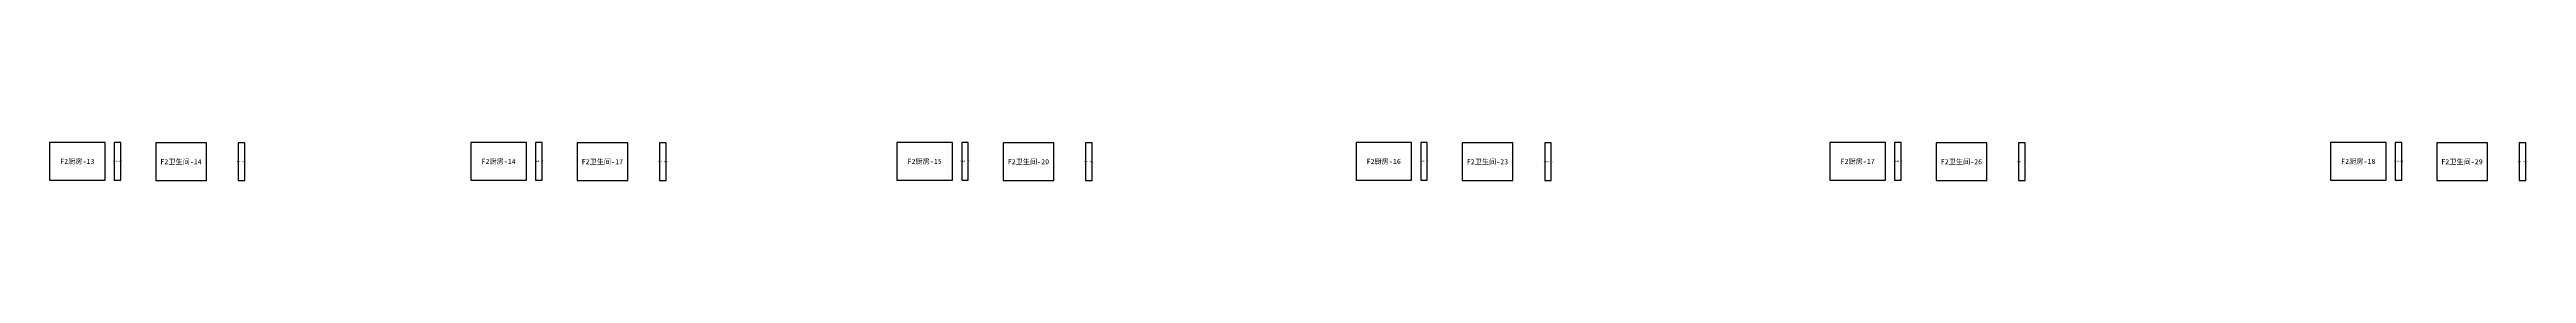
# Model space of a CAD drawing. Header units: inches. Extents: x 44145 to 132907, y -98283 to 21892.
# Drawn here: x 44297 to 83121, y -30154 to -29558 of the extents above; entities that cross this region are included whole.
import ezdxf
from ezdxf.enums import TextEntityAlignment as Align

# ---------------------------------------------------------------- set-up
doc = ezdxf.new("R2010")
doc.units = ezdxf.units.IN
doc.layers.add('NUMBERS', color=7, linetype='Continuous')
doc.layers.add('OUTER', color=7, linetype='Continuous')

msp = doc.modelspace()

# ---------------------------------------------------------------- linework, layer by layer
at = {"layer": 'OUTER'}
for points in [[(44297, -30148), (45167, -30148), (45167, -29559), (44297, -29559), (44297, -30148)], [(45312, -30147), (45413, -30147), (45413, -29558), (45312, -29558), (45312, -30147)], [(45961, -30154), (46755, -30154), (46755, -29565), (45961, -29565), (45961, -30154)], [(47254, -30154), (47356, -30154), (47356, -29565), (47254, -29565), (47254, -30154)], [(50901, -30148), (51771, -30148), (51771, -29559), (50901, -29559), (50901, -30148)], [(51916, -30147), (52018, -30147), (52018, -29558), (51916, -29558), (51916, -30147)], [(52565, -30154), (53359, -30154), (53359, -29565), (52565, -29565), (52565, -30154)], [(53859, -30154), (53960, -30154), (53960, -29565), (53859, -29565), (53859, -30154)], [(57579, -30148), (58449, -30148), (58449, -29559), (57579, -29559), (57579, -30148)], [(58594, -30147), (58695, -30147), (58695, -29558), (58594, -29558), (58594, -30147)], [(59243, -30154), (60037, -30154), (60037, -29565), (59243, -29565), (59243, -30154)], [(60536, -30154), (60638, -30154), (60638, -29565), (60536, -29565), (60536, -30154)], [(64775, -30148), (65645, -30148), (65645, -29559), (64775, -29559), (64775, -30148)], [(65790, -30147), (65892, -30147), (65892, -29558), (65790, -29558), (65790, -30147)], [(66439, -30154), (67233, -30154), (67233, -29565), (66439, -29565), (66439, -30154)], [(67733, -30154), (67834, -30154), (67834, -29565), (67733, -29565), (67733, -30154)], [(72204, -30148), (73073, -30148), (73073, -29559), (72204, -29559), (72204, -30148)], [(73218, -30147), (73320, -30147), (73320, -29558), (73218, -29558), (73218, -30147)], [(73868, -30154), (74661, -30154), (74661, -29565), (73868, -29565), (73868, -30154)], [(75161, -30154), (75263, -30154), (75263, -29565), (75161, -29565), (75161, -30154)], [(80050, -30148), (80920, -30148), (80920, -29559), (80050, -29559), (80050, -30148)], [(81065, -30147), (81166, -30147), (81166, -29558), (81065, -29558), (81065, -30147)], [(81714, -30154), (82508, -30154), (82508, -29565), (81714, -29565), (81714, -30154)], [(83007, -30154), (83109, -30154), (83109, -29565), (83007, -29565), (83007, -30154)]]:
    msp.add_lwpolyline(points, dxfattribs=at)

# ---------------------------------------------------------------- texts
at = {"layer": 'NUMBERS'}
for s, height, p in [('F2厨房-13', 80, (44732, -29853)), ('F2卫生间-13', 17.6, (45362, -29852)), ('F2卫生间-14', 80, (46358, -29859)), ('F2卫生间-15', 17.6, (47305, -29859)), ('F2厨房-14', 80, (51336, -29853)), ('F2卫生间-16', 17.6, (51967, -29852)), ('F2卫生间-17', 80, (52962, -29859)), ('F2卫生间-18', 17.6, (53909, -29859)), ('F2厨房-15', 80, (58014, -29853)), ('F2卫生间-19', 17.6, (58644, -29852)), ('F2卫生间-20', 80, (59640, -29859)), ('F2卫生间-21', 17.6, (60587, -29859)), ('F2厨房-16', 80, (65210, -29853)), ('F2卫生间-22', 17.6, (65841, -29852)), ('F2卫生间-23', 80, (66836, -29859)), ('F2卫生间-24', 17.6, (67783, -29859)), ('F2厨房-17', 80, (72638, -29853)), ('F2卫生间-25', 17.6, (73269, -29852)), ('F2卫生间-26', 80, (74265, -29859)), ('F2卫生间-27', 17.6, (75212, -29859)), ('F2厨房-18', 80, (80485, -29853)), ('F2卫生间-28', 17.6, (81115, -29852)), ('F2卫生间-29', 80, (82111, -29859)), ('F2卫生间-30', 17.6, (83058, -29859))]:
    msp.add_text(s, height=height, dxfattribs=at).set_placement(p, align=Align.MIDDLE_CENTER)

doc.saveas('drawing.dxf')
